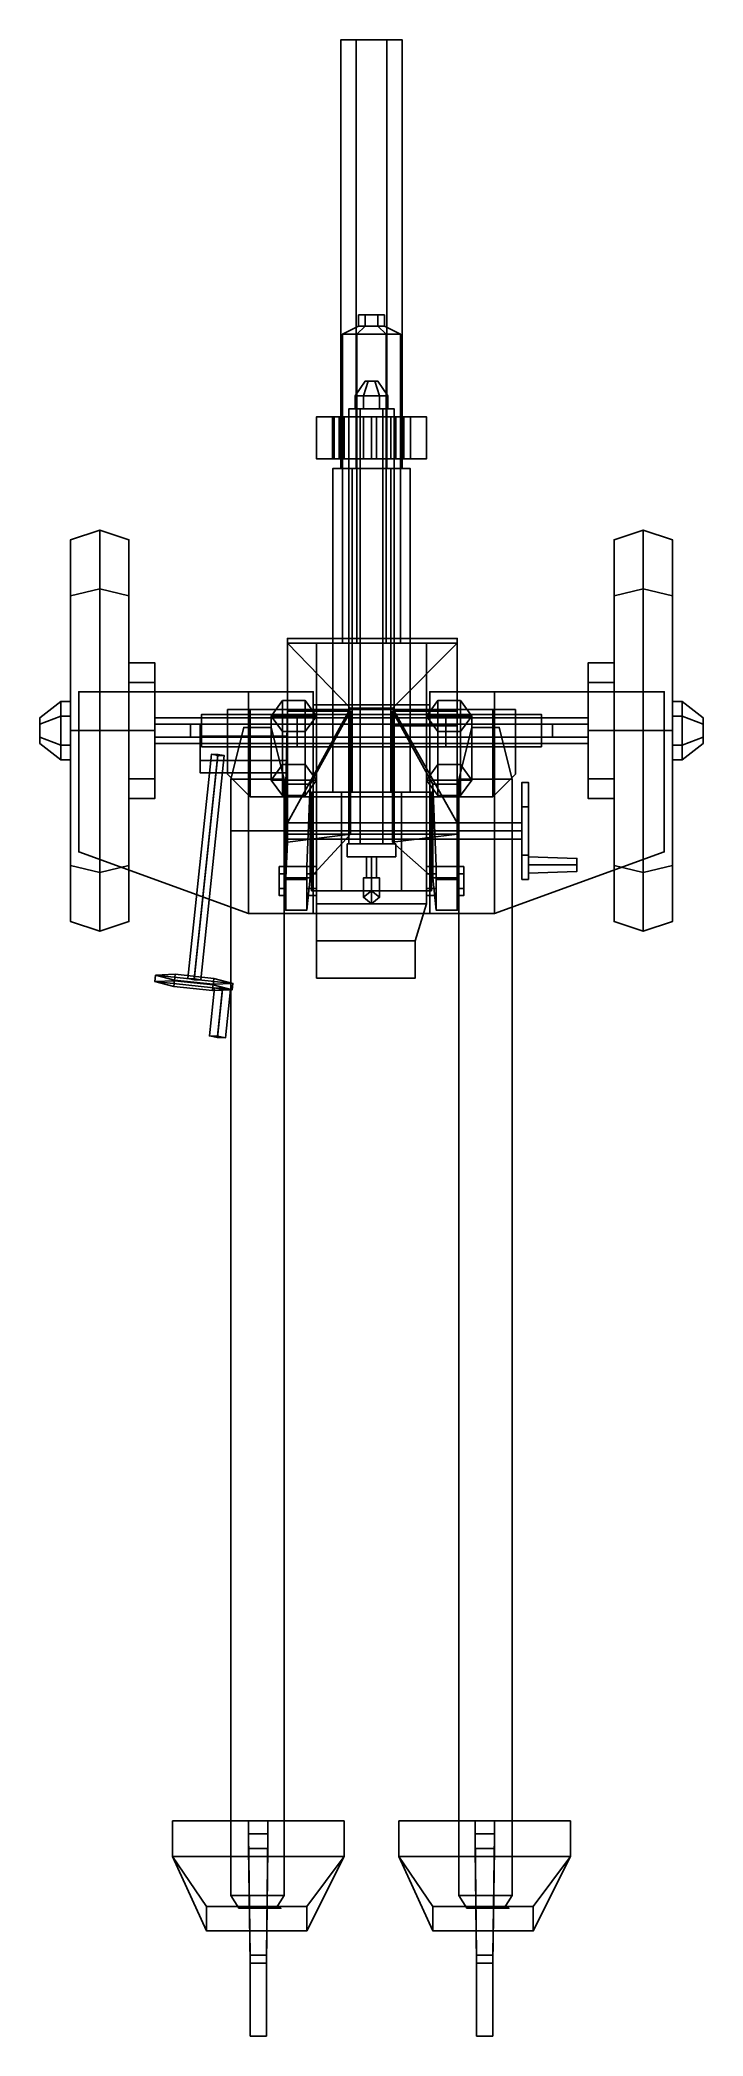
# Model space of a CAD drawing. Extents: x -1.02 to 1.02, y -3.58 to 2.59.
import ezdxf

# ---------------------------------------------------------------- set-up
doc = ezdxf.new("R2010")
doc.units = 0
for name, color, linetype in [('BARREL', 1, 'CONTINUOUS'), ('BASE', 3, 'CONTINUOUS'), ('SHIELD', 6, 'CONTINUOUS'), ('SHIELD1', 4, 'CONTINUOUS'), ('SLEEVE', 5, 'CONTINUOUS'), ('ST1', 2, 'CONTINUOUS'), ('WHEELS', 2, 'CONTINUOUS')]:
    doc.layers.add(name, color=color, linetype=linetype)

msp = doc.modelspace()

# ---------------------------------------------------------------- linework, layer by layer
at = {"layer": 'BARREL'}
for points in [[(-0.0475, 2.59, 1.3873), (-0.095, 2.59, 1.305), (-0.095, 1.265, 1.305), (-0.0475, 1.265, 1.3873)], [(-0.095, 2.59, 1.305), (-0.0475, 2.59, 1.2227), (-0.0475, 1.265, 1.2227), (-0.095, 1.265, 1.305)], [(0.095, 2.59, 1.305), (-0.095, 2.59, 1.305), (-0.0475, 2.59, 1.3873), (0.0475, 2.59, 1.3873)], [(0.0475, 2.59, 1.2227), (-0.0475, 2.59, 1.2227), (-0.095, 2.59, 1.305), (0.095, 2.59, 1.305)], [(0.0475, 2.59, 1.3873), (-0.0475, 2.59, 1.3873), (-0.0475, 1.265, 1.3873), (0.0475, 1.265, 1.3873)], [(-0.0475, 2.59, 1.2227), (0.0475, 2.59, 1.2227), (0.0475, 1.265, 1.2227), (-0.0475, 1.265, 1.2227)], [(0.095, 2.59, 1.305), (0.0475, 2.59, 1.3873), (0.0475, 1.265, 1.3873), (0.095, 1.265, 1.305)], [(0.0475, 2.59, 1.2227), (0.095, 2.59, 1.305), (0.095, 1.265, 1.305), (0.0475, 1.265, 1.2227)]]:
    msp.add_3dface(points, dxfattribs=at)
at = {"layer": 'BASE'}
for points in [[(-0.26, 0.74, 0.425), (-0.26, 0.12, 0.425), (-0.26, 0.12, 0.485), (-0.26, 0.74, 0.485)], [(0.265, 0.74, 0.425), (0.265, 0.12, 0.425), (-0.26, 0.12, 0.425), (-0.26, 0.74, 0.425)], [(-0.26, 0.74, 0.485), (-0.26, 0.12, 0.485), (-0.26, 0.145, 0.545), (-0.26, 0.74, 0.545)], [(0.265, 0.74, 0.545), (0.265, 0.74, 0.425), (-0.26, 0.74, 0.425), (-0.26, 0.74, 0.545)], [(-0.26, 0.74, 0.545), (-0.26, 0.145, 0.545), (-0.26, 0.135, 0.795), (-0.26, 0.725, 0.71)], [(0.265, 0.725, 0.71), (0.265, 0.74, 0.545), (-0.26, 0.74, 0.545), (-0.26, 0.725, 0.71)], [(-0.26, 0.725, 0.71), (-0.26, 0.135, 0.795), (-0.26, 0.17, 0.795), (-0.065, 0.525, 0.83)], [(0.065, 0.525, 0.83), (0.265, 0.725, 0.71), (-0.26, 0.725, 0.71), (-0.065, 0.525, 0.83)], [(0.265, 0.17, 0.795), (0.265, 0.135, 0.795), (0.265, 0.725, 0.71), (0.065, 0.525, 0.83)], [(0.265, 0.12, 0.485), (0.265, 0.12, 0.425), (0.265, 0.74, 0.425), (0.265, 0.74, 0.485)], [(0.265, 0.145, 0.545), (0.265, 0.12, 0.485), (0.265, 0.74, 0.485), (0.265, 0.74, 0.545)], [(0.265, 0.135, 0.795), (0.265, 0.145, 0.545), (0.265, 0.74, 0.545), (0.265, 0.725, 0.71)], [(0.67, 0.475, 0.6546), (0.67, 0.495, 0.62), (-0.67, 0.495, 0.62), (-0.67, 0.475, 0.6546)], [(0.67, 0.495, 0.62), (0.67, 0.475, 0.5854), (-0.67, 0.475, 0.5854), (-0.67, 0.495, 0.62)], [(0.525, 0.505, 0.46), (0.525, 0.505, 0.435), (-0.525, 0.505, 0.435), (-0.525, 0.505, 0.46)], [(-0.525, 0.505, 0.46), (-0.525, 0.505, 0.435), (-0.525, 0.405, 0.435), (-0.525, 0.405, 0.46)], [(-0.525, 0.505, 0.435), (0.525, 0.505, 0.435), (0.525, 0.405, 0.435), (-0.525, 0.405, 0.435)], [(0.23, 0.505, 0.495), (0.525, 0.505, 0.46), (-0.525, 0.505, 0.46), (-0.23, 0.505, 0.495)], [(-0.23, 0.505, 0.495), (-0.525, 0.505, 0.46), (-0.525, 0.405, 0.46), (-0.23, 0.405, 0.495)], [(-0.445, 0.52, 0.695), (-0.445, 0.52, 0.545), (-0.445, 0.32, 0.545), (-0.445, 0.32, 0.695)], [(-0.445, 0.32, 0.545), (-0.445, 0.52, 0.545), (-0.375, 0.52, 0.545), (-0.375, 0.25, 0.545)], [(-0.375, 0.25, 0.695), (-0.375, 0.52, 0.695), (-0.445, 0.52, 0.695), (-0.445, 0.32, 0.695)], [(-0.375, 0.52, 0.695), (-0.375, 0.52, 0.545), (-0.445, 0.52, 0.545), (-0.445, 0.52, 0.695)], [(0.375, 0.52, 0.695), (0.375, 0.52, 0.545), (-0.375, 0.52, 0.545), (-0.375, 0.52, 0.695)], [(0.375, 0.52, 0.545), (0.375, 0.25, 0.545), (-0.375, 0.25, 0.545), (-0.375, 0.52, 0.545)], [(-0.375, 0.52, 0.695), (-0.375, 0.25, 0.695), (0.375, 0.25, 0.695), (0.375, 0.52, 0.695)], [(-0.275, 0.5481, 1.0069), (-0.31, 0.5, 0.97), (-0.31, 0.3022, 1.2278), (-0.275, 0.3502, 1.2647)], [(-0.17, 0.5, 0.97), (-0.31, 0.5, 0.97), (-0.275, 0.5481, 1.0069), (-0.205, 0.5481, 1.0069)], [(-0.31, 0.5, 0.97), (-0.275, 0.4519, 0.9331), (-0.275, 0.2541, 1.1909), (-0.31, 0.3022, 1.2278)], [(-0.205, 0.4519, 0.9331), (-0.275, 0.4519, 0.9331), (-0.31, 0.5, 0.97), (-0.17, 0.5, 0.97)], [(-0.205, 0.5481, 1.0069), (-0.275, 0.5481, 1.0069), (-0.275, 0.3502, 1.2647), (-0.205, 0.3502, 1.2647)], [(-0.19, 0.29, 1.06), (-0.065, 0.515, 0.83), (-0.26, 0.515, 0.795), (-0.265, 0.29, 1.06)], [(-0.26, 0.515, 0.795), (-0.26, 0.11, 0.795), (-0.265, 0, 1.06), (-0.265, 0.29, 1.06)], [(-0.065, 0.525, 0.83), (-0.26, 0.17, 0.795), (0.265, 0.17, 0.795), (0.065, 0.525, 0.83)], [(-0.23, 0.405, 0.495), (0.23, 0.405, 0.495), (0.23, 0.505, 0.495), (-0.23, 0.505, 0.495)], [(-0.17, 0.5, 0.97), (-0.205, 0.5481, 1.0069), (-0.205, 0.3502, 1.2647), (-0.17, 0.3022, 1.2278)], [(-0.205, 0.4519, 0.9331), (-0.17, 0.5, 0.97), (-0.17, 0.3022, 1.2278), (-0.205, 0.2541, 1.1909)], [(-0.19, 0, 1.06), (-0.065, 0.135, 0.83), (-0.065, 0.515, 0.83), (-0.19, 0.29, 1.06)], [(0.265, 0.29, 1.06), (0.265, 0.515, 0.795), (0.065, 0.515, 0.83), (0.19, 0.29, 1.06)], [(0.065, 0.515, 0.83), (0.065, 0.11, 0.83), (0.19, 0, 1.06), (0.19, 0.29, 1.06)], [(0.205, 0.5481, 1.0069), (0.17, 0.5, 0.97), (0.17, 0.3022, 1.2278), (0.205, 0.3502, 1.2647)], [(0.31, 0.5, 0.97), (0.17, 0.5, 0.97), (0.205, 0.5481, 1.0069), (0.275, 0.5481, 1.0069)], [(0.17, 0.5, 0.97), (0.205, 0.4519, 0.9331), (0.205, 0.2541, 1.1909), (0.17, 0.3022, 1.2278)], [(0.275, 0.4519, 0.9331), (0.205, 0.4519, 0.9331), (0.17, 0.5, 0.97), (0.31, 0.5, 0.97)], [(0.275, 0.5481, 1.0069), (0.205, 0.5481, 1.0069), (0.205, 0.3502, 1.2647), (0.275, 0.3502, 1.2647)], [(0.23, 0.405, 0.495), (0.525, 0.405, 0.46), (0.525, 0.505, 0.46), (0.23, 0.505, 0.495)], [(0.265, 0, 1.06), (0.265, 0.135, 0.795), (0.265, 0.515, 0.795), (0.265, 0.29, 1.06)], [(0.31, 0.5, 0.97), (0.275, 0.5481, 1.0069), (0.275, 0.3502, 1.2647), (0.31, 0.3022, 1.2278)], [(0.275, 0.4519, 0.9331), (0.31, 0.5, 0.97), (0.31, 0.3022, 1.2278), (0.275, 0.2541, 1.1909)], [(0.445, 0.52, 0.695), (0.445, 0.52, 0.545), (0.375, 0.52, 0.545), (0.375, 0.52, 0.695)], [(0.445, 0.52, 0.545), (0.445, 0.32, 0.545), (0.375, 0.25, 0.545), (0.375, 0.52, 0.545)], [(0.375, 0.52, 0.695), (0.375, 0.25, 0.695), (0.445, 0.32, 0.695), (0.445, 0.52, 0.695)], [(0.445, 0.32, 0.695), (0.445, 0.32, 0.545), (0.445, 0.52, 0.545), (0.445, 0.52, 0.695)], [(0.525, 0.405, 0.46), (0.525, 0.405, 0.435), (0.525, 0.505, 0.435), (0.525, 0.505, 0.46)], [(0.67, 0.435, 0.6546), (0.67, 0.475, 0.6546), (-0.67, 0.475, 0.6546), (-0.67, 0.435, 0.6546)], [(0.67, 0.475, 0.5854), (0.67, 0.435, 0.5854), (-0.67, 0.435, 0.5854), (-0.67, 0.475, 0.5854)], [(0.67, 0.415, 0.62), (0.67, 0.435, 0.6546), (-0.67, 0.435, 0.6546), (-0.67, 0.415, 0.62)], [(0.67, 0.435, 0.5854), (0.67, 0.415, 0.62), (-0.67, 0.415, 0.62), (-0.67, 0.435, 0.5854)], [(-0.525, 0.475, 0.685), (-0.525, 0.475, 0.405), (-0.56, 0.475, 0.405), (-0.56, 0.475, 0.685)], [(-0.56, 0.475, 0.685), (-0.56, 0.475, 0.405), (-0.56, 0.435, 0.405), (-0.56, 0.435, 0.685)], [(-0.56, 0.475, 0.405), (-0.525, 0.475, 0.405), (-0.525, 0.435, 0.405), (-0.56, 0.435, 0.405)], [(-0.56, 0.435, 0.685), (-0.525, 0.435, 0.685), (-0.525, 0.475, 0.685), (-0.56, 0.475, 0.685)], [(-0.56, 0.435, 0.405), (-0.525, 0.435, 0.405), (-0.525, 0.435, 0.685), (-0.56, 0.435, 0.685)], [(-0.26, 0.4375, 0.905), (-0.26, 0.475, 0.84), (-0.53, 0.475, 0.84), (-0.53, 0.4375, 0.905)], [(-0.26, 0.475, 0.84), (-0.26, 0.4375, 0.775), (-0.53, 0.4375, 0.775), (-0.53, 0.475, 0.84)], [(-0.53, 0.3625, 0.905), (-0.53, 0.4375, 0.905), (-0.53, 0.475, 0.84), (-0.53, 0.325, 0.84)], [(-0.53, 0.325, 0.84), (-0.53, 0.475, 0.84), (-0.53, 0.4375, 0.775), (-0.53, 0.3625, 0.775)], [(-0.26, 0.3625, 0.905), (-0.26, 0.4375, 0.905), (-0.53, 0.4375, 0.905), (-0.53, 0.3625, 0.905)], [(-0.26, 0.4375, 0.775), (-0.26, 0.3625, 0.775), (-0.53, 0.3625, 0.775), (-0.53, 0.4375, 0.775)], [(-0.525, 0.435, 0.685), (-0.525, 0.435, 0.405), (-0.525, 0.475, 0.405), (-0.525, 0.475, 0.685)], [(-0.275, 0.4519, 0.9331), (-0.205, 0.4519, 0.9331), (-0.205, 0.2541, 1.1909), (-0.275, 0.2541, 1.1909)], [(0.265, 0.47, 0.795), (0.265, 0.135, 0.795), (0.065, 0.11, 0.83), (0.065, 0.47, 0.83)], [(0.205, 0.4519, 0.9331), (0.275, 0.4519, 0.9331), (0.275, 0.2541, 1.1909), (0.205, 0.2541, 1.1909)], [(0.56, 0.475, 0.685), (0.56, 0.475, 0.405), (0.525, 0.475, 0.405), (0.525, 0.475, 0.685)], [(0.525, 0.475, 0.685), (0.525, 0.475, 0.405), (0.525, 0.435, 0.405), (0.525, 0.435, 0.685)], [(0.525, 0.475, 0.405), (0.56, 0.475, 0.405), (0.56, 0.435, 0.405), (0.525, 0.435, 0.405)], [(0.525, 0.435, 0.685), (0.56, 0.435, 0.685), (0.56, 0.475, 0.685), (0.525, 0.475, 0.685)], [(0.525, 0.435, 0.405), (0.56, 0.435, 0.405), (0.56, 0.435, 0.685), (0.525, 0.435, 0.685)], [(0.56, 0.435, 0.685), (0.56, 0.435, 0.405), (0.56, 0.475, 0.405), (0.56, 0.475, 0.685)], [(-0.4748, 0.3817, 0.8599), (-0.4949, 0.3821, 0.84), (-0.5678, -0.3114, 0.901), (-0.5477, -0.3118, 0.9209)], [(-0.4949, 0.3821, 0.84), (-0.4752, 0.3783, 0.8201), (-0.5481, -0.3152, 0.8811), (-0.5678, -0.3114, 0.901)], [(-0.4752, 0.3783, 0.8201), (-0.4551, 0.3779, 0.84), (-0.528, -0.3156, 0.901), (-0.5481, -0.3152, 0.8811)], [(-0.4551, 0.3779, 0.84), (-0.4748, 0.3817, 0.8599), (-0.5477, -0.3118, 0.9209), (-0.528, -0.3156, 0.901)], [(-0.525, 0.405, 0.435), (0.525, 0.405, 0.435), (0.525, 0.405, 0.46), (-0.525, 0.405, 0.46)], [(-0.525, 0.405, 0.46), (0.525, 0.405, 0.46), (0.23, 0.405, 0.495), (-0.23, 0.405, 0.495)], [(-0.26, 0.325, 0.84), (-0.26, 0.3625, 0.905), (-0.53, 0.3625, 0.905), (-0.53, 0.325, 0.84)], [(-0.26, 0.3625, 0.775), (-0.26, 0.325, 0.84), (-0.53, 0.325, 0.84), (-0.53, 0.3625, 0.775)], [(-0.445, 0.32, 0.695), (-0.445, 0.32, 0.545), (-0.375, 0.25, 0.545), (-0.375, 0.25, 0.695)], [(-0.205, 0.3502, 1.2647), (-0.275, 0.3502, 1.2647), (-0.31, 0.3022, 1.2278), (-0.17, 0.3022, 1.2278)], [(0.275, 0.3502, 1.2647), (0.205, 0.3502, 1.2647), (0.17, 0.3022, 1.2278), (0.31, 0.3022, 1.2278)], [(0.375, 0.25, 0.695), (0.375, 0.25, 0.545), (0.445, 0.32, 0.545), (0.445, 0.32, 0.695)], [(-0.375, 0.25, 0.695), (-0.375, 0.25, 0.545), (0.375, 0.25, 0.545), (0.375, 0.25, 0.695)], [(-0.17, 0.3022, 1.2278), (-0.31, 0.3022, 1.2278), (-0.275, 0.2541, 1.1909), (-0.205, 0.2541, 1.1909)], [(-0.265, 0.29, 1.06), (-0.265, 0, 1.06), (-0.265, -0.1, 1.24), (-0.265, 0.035, 1.345)], [(-0.2, 0.035, 1.345), (-0.19, 0.29, 1.06), (-0.265, 0.29, 1.06), (-0.265, 0.035, 1.345)], [(-0.19, 0.29, 1.06), (-0.19, 0, 1.06), (-0.265, 0, 1.06), (-0.265, 0.29, 1.06)], [(-0.2, -0.1, 1.24), (-0.19, 0, 1.06), (-0.19, 0.29, 1.06), (-0.2, 0.035, 1.345)], [(0.31, 0.3022, 1.2278), (0.17, 0.3022, 1.2278), (0.205, 0.2541, 1.1909), (0.275, 0.2541, 1.1909)], [(0.19, 0.29, 1.06), (0.19, 0, 1.06), (0.2, -0.1, 1.24), (0.2, 0.035, 1.345)], [(0.265, 0.035, 1.345), (0.265, 0.29, 1.06), (0.19, 0.29, 1.06), (0.2, 0.035, 1.345)], [(0.265, 0.29, 1.06), (0.265, 0, 1.06), (0.19, 0, 1.06), (0.19, 0.29, 1.06)], [(0.265, -0.1, 1.24), (0.265, 0, 1.06), (0.265, 0.29, 1.06), (0.265, 0.035, 1.345)], [(0.485, 0.22, 1.2949), (0.485, 0.295, 1.165), (0.465, 0.295, 1.165), (0.465, 0.22, 1.2949)], [(0.485, 0.295, 1.165), (0.485, 0.22, 1.0351), (0.465, 0.22, 1.0351), (0.465, 0.295, 1.165)], [(0.465, 0.07, 1.2949), (0.465, 0.22, 1.2949), (0.465, 0.295, 1.165), (0.465, -0.005, 1.165)], [(0.465, -0.005, 1.165), (0.465, 0.295, 1.165), (0.465, 0.22, 1.0351), (0.465, 0.07, 1.0351)], [(0.485, -0.005, 1.165), (0.485, 0.295, 1.165), (0.485, 0.22, 1.2949), (0.485, 0.07, 1.2949)], [(0.485, 0.07, 1.0351), (0.485, 0.22, 1.0351), (0.485, 0.295, 1.165), (0.485, -0.005, 1.165)], [(0.485, 0.07, 1.2949), (0.485, 0.22, 1.2949), (0.465, 0.22, 1.2949), (0.465, 0.07, 1.2949)], [(0.485, 0.22, 1.0351), (0.485, 0.07, 1.0351), (0.465, 0.07, 1.0351), (0.465, 0.22, 1.0351)], [(-0.265, 0, 1.06), (-0.26, 0.11, 0.795), (-0.065, 0.135, 0.83), (-0.19, 0, 1.06)], [(-0.26, 0.17, 0.795), (-0.26, 0.135, 0.795), (0.265, 0.135, 0.795), (0.265, 0.17, 0.795)], [(-0.26, 0.145, 0.545), (-0.26, 0.12, 0.485), (0.265, 0.12, 0.485), (0.265, 0.145, 0.545)], [(-0.26, 0.135, 0.795), (-0.26, 0.145, 0.545), (0.265, 0.145, 0.545), (0.265, 0.135, 0.795)], [(0.19, 0, 1.06), (0.065, 0.11, 0.83), (0.265, 0.135, 0.795), (0.265, 0, 1.06)], [(0.465, 0.145, 1.19), (0.465, 0.17, 1.165), (0.265, 0.17, 1.165), (0.265, 0.145, 1.19)], [(0.465, 0.17, 1.165), (0.465, 0.145, 1.14), (0.265, 0.145, 1.14), (0.265, 0.17, 1.165)], [(0.465, 0.12, 1.165), (0.465, 0.145, 1.19), (0.265, 0.145, 1.19), (0.265, 0.12, 1.165)], [(0.465, 0.145, 1.14), (0.465, 0.12, 1.165), (0.265, 0.12, 1.165), (0.265, 0.145, 1.14)], [(-0.26, 0.12, 0.485), (-0.26, 0.12, 0.425), (0.265, 0.12, 0.425), (0.265, 0.12, 0.485)], [(0.485, -0.005, 1.165), (0.485, 0.07, 1.2949), (0.465, 0.07, 1.2949), (0.465, -0.005, 1.165)], [(0.485, 0.07, 1.0351), (0.485, -0.005, 1.165), (0.465, -0.005, 1.165), (0.465, 0.07, 1.0351)], [(0.485, 0.04, 1.14), (0.485, 0.065, 1.165), (0.635, 0.06, 1.165), (0.635, 0.04, 1.145)], [(0.485, 0.065, 1.165), (0.485, 0.04, 1.19), (0.635, 0.04, 1.185), (0.635, 0.06, 1.165)], [(-0.265, 0.035, 1.345), (-0.265, -0.1, 1.24), (-0.265, -0.1, 1.32), (-0.265, -0.005, 1.375)], [(-0.2, -0.005, 1.375), (-0.2, 0.035, 1.345), (-0.265, 0.035, 1.345), (-0.265, -0.005, 1.375)], [(-0.2, -0.1, 1.32), (-0.2, -0.1, 1.24), (-0.2, 0.035, 1.345), (-0.2, -0.005, 1.375)], [(0.265, -0.005, 1.375), (0.265, 0.035, 1.345), (0.2, 0.035, 1.345), (0.2, -0.005, 1.375)], [(0.2, 0.035, 1.345), (0.2, -0.1, 1.24), (0.2, -0.1, 1.32), (0.2, -0.005, 1.375)], [(0.265, -0.1, 1.32), (0.265, -0.1, 1.24), (0.265, 0.035, 1.345), (0.265, -0.005, 1.375)], [(0.485, 0.015, 1.165), (0.485, 0.04, 1.14), (0.635, 0.04, 1.145), (0.635, 0.02, 1.165)], [(0.485, 0.04, 1.19), (0.485, 0.015, 1.165), (0.635, 0.02, 1.165), (0.635, 0.04, 1.185)], [(0.635, 0.04, 1.185), (0.635, 0.02, 1.165), (0.635, 0.04, 1.145), (0.635, 0.06, 1.165)], [(-0.265, -0.1, 1.24), (-0.265, 0, 1.06), (-0.19, 0, 1.06), (-0.2, -0.1, 1.24)], [(-0.265, -0.005, 1.375), (-0.265, -0.1, 1.32), (-0.2, -0.1, 1.32), (-0.2, -0.005, 1.375)], [(0.2, -0.1, 1.24), (0.19, 0, 1.06), (0.265, 0, 1.06), (0.265, -0.1, 1.24)], [(0.2, -0.005, 1.375), (0.2, -0.1, 1.32), (0.265, -0.1, 1.32), (0.265, -0.005, 1.375)], [(-0.265, -0.1, 1.32), (-0.265, -0.1, 1.24), (-0.2, -0.1, 1.24), (-0.2, -0.1, 1.32)], [(0.2, -0.1, 1.32), (0.2, -0.1, 1.24), (0.265, -0.1, 1.24), (0.265, -0.1, 1.32)], [(-0.6066, -0.2982, 1.0045), (-0.6672, -0.301, 0.901), (-0.6693, -0.3208, 0.9028), (-0.6087, -0.3181, 1.0063)], [(-0.6672, -0.301, 0.901), (-0.6085, -0.3163, 0.7975), (-0.6106, -0.3361, 0.7992), (-0.6693, -0.3208, 0.9028)], [(-0.4285, -0.3261, 0.901), (-0.6672, -0.301, 0.901), (-0.6066, -0.2982, 1.0045), (-0.4873, -0.3108, 1.0045)], [(-0.4892, -0.3288, 0.7975), (-0.6085, -0.3163, 0.7975), (-0.6672, -0.301, 0.901), (-0.4285, -0.3261, 0.901)], [(-0.4873, -0.3108, 1.0045), (-0.6066, -0.2982, 1.0045), (-0.6087, -0.3181, 1.0063), (-0.4894, -0.3306, 1.0063)], [(-0.4894, -0.3306, 1.0063), (-0.6087, -0.3181, 1.0063), (-0.6693, -0.3208, 0.9028), (-0.4306, -0.3459, 0.9028)], [(-0.4306, -0.3459, 0.9028), (-0.6693, -0.3208, 0.9028), (-0.6106, -0.3361, 0.7992), (-0.4912, -0.3486, 0.7992)], [(-0.6085, -0.3163, 0.7975), (-0.4892, -0.3288, 0.7975), (-0.4912, -0.3486, 0.7992), (-0.6106, -0.3361, 0.7992)], [(-0.4602, -0.3406, 0.9277), (-0.4853, -0.3401, 0.9028), (-0.5009, -0.4887, 0.9158), (-0.4759, -0.4892, 0.9407)], [(-0.4853, -0.3401, 0.9028), (-0.4607, -0.3449, 0.8778), (-0.4763, -0.4935, 0.8909), (-0.5009, -0.4887, 0.9158)], [(-0.4892, -0.3288, 0.7975), (-0.4285, -0.3261, 0.901), (-0.4306, -0.3459, 0.9028), (-0.4912, -0.3486, 0.7992)], [(-0.4285, -0.3261, 0.901), (-0.4873, -0.3108, 1.0045), (-0.4894, -0.3306, 1.0063), (-0.4306, -0.3459, 0.9028)], [(-0.4607, -0.3449, 0.8778), (-0.4356, -0.3454, 0.9028), (-0.4512, -0.494, 0.9158), (-0.4763, -0.4935, 0.8909)], [(-0.4356, -0.3454, 0.9028), (-0.4602, -0.3406, 0.9277), (-0.4759, -0.4892, 0.9407), (-0.4512, -0.494, 0.9158)], [(-0.4759, -0.4892, 0.9407), (-0.5009, -0.4887, 0.9158), (-0.4763, -0.4935, 0.8909), (-0.4512, -0.494, 0.9158)]]:
    msp.add_3dface(points, dxfattribs=at)
at = {"layer": 'SHIELD'}
for points in [[(-0.905, 0.575, 1.405), (-0.38, 0.575, 1.405), (-0.38, -0.11, 1.915), (-0.905, 0.08, 1.78)], [(-0.38, 0.575, 1.405), (-0.905, 0.575, 1.405), (-0.905, 0.08, 1.78), (-0.38, -0.11, 1.915)], [(-0.665, 0.575, 1.06), (-0.38, 0.575, 1.06), (-0.38, 0.575, 1.405), (-0.64, 0.575, 1.405)], [(-0.38, 0.575, 1.06), (-0.665, 0.575, 1.06), (-0.64, 0.575, 1.405), (-0.38, 0.575, 1.405)], [(-0.54, 0.575, 0.935), (-0.315, 0.575, 0.935), (-0.315, 0.575, 1.06), (-0.665, 0.575, 1.06)], [(-0.315, 0.575, 0.935), (-0.54, 0.575, 0.935), (-0.665, 0.575, 1.06), (-0.315, 0.575, 1.06)], [(-0.54, 0.575, 0.805), (-0.315, 0.575, 0.805), (-0.315, 0.575, 0.935), (-0.54, 0.575, 0.935)], [(-0.315, 0.575, 0.805), (-0.54, 0.575, 0.805), (-0.54, 0.575, 0.935), (-0.315, 0.575, 0.935)], [(-0.38, 0.575, 1.405), (-0.18, 0.575, 1.405), (-0.18, -0.11, 1.915), (-0.38, -0.11, 1.915)], [(-0.18, 0.575, 1.405), (-0.38, 0.575, 1.405), (-0.38, -0.11, 1.915), (-0.18, -0.11, 1.915)], [(-0.18, 0.575, 1.06), (-0.38, 0.575, 1.06), (-0.38, 0.575, 1.405), (-0.18, 0.575, 1.405)], [(-0.38, 0.575, 1.06), (-0.18, 0.575, 1.06), (-0.18, 0.575, 1.405), (-0.38, 0.575, 1.405)], [(-0.265, 0.575, 1.025), (-0.315, 0.575, 0.935), (-0.315, 0.575, 1.06), (-0.18, 0.575, 1.06)], [(-0.315, 0.575, 0.935), (-0.265, 0.575, 1.025), (-0.18, 0.575, 1.06), (-0.315, 0.575, 1.06)], [(0.18, 0.575, 1.405), (0.38, 0.575, 1.405), (0.38, -0.11, 1.915), (0.18, -0.11, 1.915)], [(0.38, 0.575, 1.405), (0.18, 0.575, 1.405), (0.18, -0.11, 1.915), (0.38, -0.11, 1.915)], [(0.18, 0.575, 1.06), (0.38, 0.575, 1.06), (0.38, 0.575, 1.405), (0.18, 0.575, 1.405)], [(0.38, 0.575, 1.06), (0.18, 0.575, 1.06), (0.18, 0.575, 1.405), (0.38, 0.575, 1.405)], [(0.315, 0.575, 0.935), (0.265, 0.575, 1.025), (0.18, 0.575, 1.06), (0.315, 0.575, 1.06)], [(0.265, 0.575, 1.025), (0.315, 0.575, 0.935), (0.315, 0.575, 1.06), (0.18, 0.575, 1.06)], [(0.54, 0.575, 0.805), (0.315, 0.575, 0.805), (0.315, 0.575, 0.935), (0.54, 0.575, 0.935)], [(0.315, 0.575, 0.805), (0.54, 0.575, 0.805), (0.54, 0.575, 0.935), (0.315, 0.575, 0.935)], [(0.315, 0.575, 0.935), (0.54, 0.575, 0.935), (0.665, 0.575, 1.06), (0.315, 0.575, 1.06)], [(0.54, 0.575, 0.935), (0.315, 0.575, 0.935), (0.315, 0.575, 1.06), (0.665, 0.575, 1.06)], [(0.38, 0.575, 1.405), (0.905, 0.575, 1.405), (0.905, 0.08, 1.78), (0.38, -0.11, 1.915)], [(0.905, 0.575, 1.405), (0.38, 0.575, 1.405), (0.38, -0.11, 1.915), (0.905, 0.08, 1.78)], [(0.665, 0.575, 1.06), (0.38, 0.575, 1.06), (0.38, 0.575, 1.405), (0.64, 0.575, 1.405)], [(0.38, 0.575, 1.06), (0.665, 0.575, 1.06), (0.64, 0.575, 1.405), (0.38, 0.575, 1.405)]]:
    msp.add_3dface(points, dxfattribs=at)
at = {"layer": 'SHIELD1'}
for points in [[(0.18, 0.535, 1.435), (-0.18, 0.535, 1.435), (-0.18, -0.11, 1.915), (0.18, -0.11, 1.915)], [(-0.18, 0.535, 1.435), (0.18, 0.535, 1.435), (0.18, -0.11, 1.915), (-0.18, -0.11, 1.915)]]:
    msp.add_3dface(points, dxfattribs=at)
at = {"layer": 'SLEEVE'}
for points in [[(-0.02, 1.74, 1.1196), (-0.04, 1.74, 1.085), (-0.04, 1.705, 1.085), (-0.02, 1.705, 1.1196)], [(-0.04, 1.74, 1.085), (-0.02, 1.74, 1.0504), (-0.02, 1.705, 1.0504), (-0.04, 1.705, 1.085)], [(0.04, 1.74, 1.085), (-0.04, 1.74, 1.085), (-0.02, 1.74, 1.1196), (0.02, 1.74, 1.1196)], [(0.02, 1.74, 1.0504), (-0.02, 1.74, 1.0504), (-0.04, 1.74, 1.085), (0.04, 1.74, 1.085)], [(0.02, 1.74, 1.1196), (-0.02, 1.74, 1.1196), (-0.02, 1.705, 1.1196), (0.02, 1.705, 1.1196)], [(-0.02, 1.74, 1.0504), (0.02, 1.74, 1.0504), (0.02, 1.705, 1.0504), (-0.02, 1.705, 1.0504)], [(0.04, 1.74, 1.085), (0.02, 1.74, 1.1196), (0.02, 1.705, 1.1196), (0.04, 1.705, 1.085)], [(0.02, 1.74, 1.0504), (0.04, 1.74, 1.085), (0.04, 1.705, 1.085), (0.02, 1.705, 1.0504)], [(-0.045, 1.68, 1.0071), (-0.09, 1.68, 1.085), (-0.04, 1.705, 1.085), (-0.02, 1.705, 1.0504)], [(-0.09, 1.68, 1.085), (-0.045, 1.68, 1.1629), (-0.02, 1.705, 1.1196), (-0.04, 1.705, 1.085)], [(-0.045, 1.68, 1.1629), (-0.09, 1.68, 1.085), (-0.09, 0.725, 1.085), (-0.045, 0.725, 1.1629)], [(-0.09, 1.68, 1.085), (-0.045, 1.68, 1.0071), (-0.045, 0.725, 1.0071), (-0.09, 0.725, 1.085)], [(0.045, 1.68, 1.0071), (-0.045, 1.68, 1.0071), (-0.02, 1.705, 1.0504), (0.02, 1.705, 1.0504)], [(-0.045, 1.68, 1.1629), (0.045, 1.68, 1.1629), (0.02, 1.705, 1.1196), (-0.02, 1.705, 1.1196)], [(0.045, 1.68, 1.1629), (-0.045, 1.68, 1.1629), (-0.045, 0.725, 1.1629), (0.045, 0.725, 1.1629)], [(-0.045, 1.68, 1.0071), (0.045, 1.68, 1.0071), (0.045, 0.725, 1.0071), (-0.045, 0.725, 1.0071)], [(0.09, 1.68, 1.085), (0.045, 1.68, 1.0071), (0.02, 1.705, 1.0504), (0.04, 1.705, 1.085)], [(0.045, 1.68, 1.1629), (0.09, 1.68, 1.085), (0.04, 1.705, 1.085), (0.02, 1.705, 1.1196)], [(0.09, 1.68, 1.085), (0.045, 1.68, 1.1629), (0.045, 0.725, 1.1629), (0.09, 0.725, 1.085)], [(0.045, 1.68, 1.0071), (0.09, 1.68, 1.085), (0.09, 0.725, 1.085), (0.045, 0.725, 1.0071)], [(-0.025, 1.49, 1.4867), (-0.05, 1.49, 1.53), (-0.02, 1.535, 1.53), (-0.01, 1.535, 1.5127)], [(-0.05, 1.49, 1.53), (-0.025, 1.49, 1.5733), (-0.01, 1.535, 1.5473), (-0.02, 1.535, 1.53)], [(-0.025, 1.49, 1.5733), (-0.05, 1.49, 1.53), (-0.05, 1.45, 1.53), (-0.025, 1.45, 1.5733)], [(-0.05, 1.49, 1.53), (-0.025, 1.49, 1.4867), (-0.025, 1.45, 1.4867), (-0.05, 1.45, 1.53)], [(0.025, 1.49, 1.4867), (-0.025, 1.49, 1.4867), (-0.01, 1.535, 1.5127), (0.01, 1.535, 1.5127)], [(-0.025, 1.49, 1.5733), (0.025, 1.49, 1.5733), (0.01, 1.535, 1.5473), (-0.01, 1.535, 1.5473)], [(0.025, 1.49, 1.5733), (-0.025, 1.49, 1.5733), (-0.025, 1.45, 1.5733), (0.025, 1.45, 1.5733)], [(-0.025, 1.49, 1.4867), (0.025, 1.49, 1.4867), (0.025, 1.45, 1.4867), (-0.025, 1.45, 1.4867)], [(-0.01, 1.535, 1.5473), (0.01, 1.535, 1.5473), (0.02, 1.535, 1.53), (-0.02, 1.535, 1.53)], [(-0.02, 1.535, 1.53), (0.02, 1.535, 1.53), (0.01, 1.535, 1.5127), (-0.01, 1.535, 1.5127)], [(0.05, 1.49, 1.53), (0.025, 1.49, 1.4867), (0.01, 1.535, 1.5127), (0.02, 1.535, 1.53)], [(0.025, 1.49, 1.5733), (0.05, 1.49, 1.53), (0.02, 1.535, 1.53), (0.01, 1.535, 1.5473)], [(0.05, 1.49, 1.53), (0.025, 1.49, 1.5733), (0.025, 1.45, 1.5733), (0.05, 1.45, 1.53)], [(0.025, 1.49, 1.4867), (0.05, 1.49, 1.53), (0.05, 1.45, 1.53), (0.025, 1.45, 1.4867)], [(-0.1202, 1.425, 1.4252), (-0.17, 1.425, 1.305), (-0.17, 1.295, 1.305), (-0.1202, 1.295, 1.4252)], [(-0.17, 1.425, 1.305), (-0.1202, 1.425, 1.1848), (-0.1202, 1.295, 1.1848), (-0.17, 1.295, 1.305)], [(0.1202, 1.425, 1.4252), (0.17, 1.425, 1.305), (-0.17, 1.425, 1.305), (-0.1202, 1.425, 1.4252)], [(0.17, 1.425, 1.305), (0.1202, 1.425, 1.1848), (-0.1202, 1.425, 1.1848), (-0.17, 1.425, 1.305)], [(-0.09, 1.425, 1.45), (-0.1202, 1.425, 1.4252), (-0.1202, 1.295, 1.4252), (-0.09, 1.295, 1.45)], [(-0.1202, 1.425, 1.1848), (0, 1.425, 1.155), (0, 1.295, 1.155), (-0.1202, 1.295, 1.1848)], [(0.075, 1.425, 1.45), (0.1202, 1.425, 1.4252), (-0.1202, 1.425, 1.4252), (-0.09, 1.425, 1.45)], [(0.1202, 1.425, 1.1848), (0, 1.425, 1.155), (0, 1.425, 1.155), (-0.1202, 1.425, 1.1848)], [(0.1, 1.425, 1.6), (0.1, 1.425, 1.51), (-0.115, 1.425, 1.51), (-0.115, 1.425, 1.6)], [(-0.115, 1.425, 1.6), (-0.115, 1.425, 1.51), (-0.115, 1.295, 1.51), (-0.115, 1.295, 1.6)], [(-0.115, 1.295, 1.6), (-0.07, 1.295, 1.6), (-0.07, 1.425, 1.6), (-0.115, 1.425, 1.6)], [(-0.115, 1.425, 1.51), (-0.1, 1.425, 1.51), (-0.1, 1.295, 1.51), (-0.115, 1.295, 1.51)], [(-0.085, 1.425, 1.47), (-0.1, 1.425, 1.51), (0.09, 1.425, 1.51), (0.07, 1.425, 1.47)], [(-0.085, 1.295, 1.47), (-0.1, 1.295, 1.51), (-0.1, 1.425, 1.51), (-0.085, 1.425, 1.47)], [(-0.085, 1.425, 1.47), (-0.09, 1.425, 1.45), (-0.09, 1.295, 1.45), (-0.085, 1.295, 1.47)], [(0.07, 1.425, 1.47), (0.075, 1.425, 1.45), (-0.09, 1.425, 1.45), (-0.085, 1.425, 1.47)], [(-0.035, 1.45, 1.6056), (-0.07, 1.45, 1.545), (-0.07, 0.105, 1.545), (-0.035, 0.105, 1.6056)], [(-0.07, 1.45, 1.545), (-0.035, 1.45, 1.4844), (-0.035, 0.105, 1.4844), (-0.07, 0.105, 1.545)], [(-0.05, 1.45, 1.53), (-0.07, 1.45, 1.545), (-0.035, 1.45, 1.6056), (-0.025, 1.45, 1.5733)], [(-0.025, 1.45, 1.4867), (-0.035, 1.45, 1.4844), (-0.07, 1.45, 1.545), (-0.05, 1.45, 1.53)], [(0.015, 1.425, 1.64), (0.06, 1.425, 1.6), (-0.07, 1.425, 1.6), (-0.025, 1.425, 1.64)], [(-0.025, 1.425, 1.64), (-0.07, 1.425, 1.6), (-0.07, 1.295, 1.6), (-0.025, 1.295, 1.64)], [(0.035, 1.45, 1.6056), (-0.035, 1.45, 1.6056), (-0.035, 0.105, 1.6056), (0.035, 0.105, 1.6056)], [(-0.035, 1.45, 1.4844), (0.035, 1.45, 1.4844), (0.035, 0.105, 1.4844), (-0.035, 0.105, 1.4844)], [(0.025, 1.45, 1.5733), (-0.025, 1.45, 1.5733), (-0.035, 1.45, 1.6056), (0.035, 1.45, 1.6056)], [(0.035, 1.45, 1.4844), (-0.035, 1.45, 1.4844), (-0.025, 1.45, 1.4867), (0.025, 1.45, 1.4867)], [(-0.025, 1.295, 1.64), (0.015, 1.295, 1.64), (0.015, 1.425, 1.64), (-0.025, 1.425, 1.64)], [(0, 1.425, 1.155), (0.1202, 1.425, 1.1848), (0.1202, 1.295, 1.1848), (0, 1.295, 1.155)], [(0.015, 1.295, 1.64), (0.06, 1.295, 1.6), (0.06, 1.425, 1.6), (0.015, 1.425, 1.64)], [(0.07, 1.45, 1.545), (0.05, 1.45, 1.53), (0.025, 1.45, 1.5733), (0.035, 1.45, 1.6056)], [(0.07, 1.45, 1.545), (0.035, 1.45, 1.4844), (0.025, 1.45, 1.4867), (0.05, 1.45, 1.53)], [(0.07, 1.45, 1.545), (0.035, 1.45, 1.6056), (0.035, 0.105, 1.6056), (0.07, 0.105, 1.545)], [(0.035, 1.45, 1.4844), (0.07, 1.45, 1.545), (0.07, 0.105, 1.545), (0.035, 0.105, 1.4844)], [(0.06, 1.295, 1.6), (0.1, 1.295, 1.6), (0.1, 1.425, 1.6), (0.06, 1.425, 1.6)], [(0.07, 1.425, 1.47), (0.09, 1.425, 1.51), (0.09, 1.295, 1.51), (0.07, 1.295, 1.47)], [(0.07, 1.295, 1.47), (0.075, 1.295, 1.45), (0.075, 1.425, 1.45), (0.07, 1.425, 1.47)], [(0.1202, 1.425, 1.4252), (0.075, 1.425, 1.45), (0.075, 1.295, 1.45), (0.1202, 1.295, 1.4252)], [(0.09, 1.425, 1.51), (0.1, 1.425, 1.51), (0.1, 1.295, 1.51), (0.09, 1.295, 1.51)], [(0.1, 1.295, 1.6), (0.1, 1.295, 1.51), (0.1, 1.425, 1.51), (0.1, 1.425, 1.6)], [(0.17, 1.425, 1.305), (0.1202, 1.425, 1.4252), (0.1202, 1.295, 1.4252), (0.17, 1.295, 1.305)], [(0.1202, 1.425, 1.1848), (0.17, 1.425, 1.305), (0.17, 1.295, 1.305), (0.1202, 1.295, 1.1848)], [(-0.17, 1.295, 1.305), (0.17, 1.295, 1.305), (0.1202, 1.295, 1.4252), (-0.1202, 1.295, 1.4252)], [(-0.1202, 1.295, 1.1848), (0.1202, 1.295, 1.1848), (0.17, 1.295, 1.305), (-0.17, 1.295, 1.305)], [(-0.1202, 1.295, 1.4252), (0.1202, 1.295, 1.4252), (0.075, 1.295, 1.45), (-0.09, 1.295, 1.45)], [(0, 1.295, 1.155), (0, 1.295, 1.155), (0.1202, 1.295, 1.1848), (-0.1202, 1.295, 1.1848)], [(-0.06, 1.265, 1.4089), (-0.12, 1.265, 1.305), (-0.12, 0.265, 1.305), (-0.06, 0.265, 1.4089)], [(-0.12, 1.265, 1.305), (-0.06, 1.265, 1.2011), (-0.06, 0.265, 1.2011), (-0.12, 0.265, 1.305)], [(-0.095, 1.265, 1.305), (-0.0475, 1.265, 1.2227), (-0.06, 1.265, 1.2011), (-0.12, 1.265, 1.305)], [(-0.0475, 1.265, 1.3873), (-0.095, 1.265, 1.305), (-0.12, 1.265, 1.305), (-0.06, 1.265, 1.4089)], [(-0.115, 1.295, 1.51), (0.1, 1.295, 1.51), (0.1, 1.295, 1.6), (-0.115, 1.295, 1.6)], [(0.09, 1.295, 1.51), (-0.1, 1.295, 1.51), (-0.085, 1.295, 1.47), (0.07, 1.295, 1.47)], [(-0.09, 1.295, 1.45), (0.075, 1.295, 1.45), (0.07, 1.295, 1.47), (-0.085, 1.295, 1.47)], [(-0.07, 1.295, 1.6), (0.06, 1.295, 1.6), (0.015, 1.295, 1.64), (-0.025, 1.295, 1.64)], [(0.06, 1.265, 1.4089), (-0.06, 1.265, 1.4089), (-0.06, 0.265, 1.4089), (0.06, 0.265, 1.4089)], [(-0.06, 1.265, 1.2011), (0.06, 1.265, 1.2011), (0.06, 0.265, 1.2011), (-0.06, 0.265, 1.2011)], [(0.0475, 1.265, 1.3873), (-0.0475, 1.265, 1.3873), (-0.06, 1.265, 1.4089), (0.06, 1.265, 1.4089)], [(-0.0475, 1.265, 1.2227), (0.0475, 1.265, 1.2227), (0.06, 1.265, 1.2011), (-0.06, 1.265, 1.2011)], [(0.095, 1.265, 1.305), (0.0475, 1.265, 1.3873), (0.06, 1.265, 1.4089), (0.12, 1.265, 1.305)], [(0.0475, 1.265, 1.2227), (0.095, 1.265, 1.305), (0.12, 1.265, 1.305), (0.06, 1.265, 1.2011)], [(0.12, 1.265, 1.305), (0.06, 1.265, 1.4089), (0.06, 0.265, 1.4089), (0.12, 0.265, 1.305)], [(0.06, 1.265, 1.2011), (0.12, 1.265, 1.305), (0.12, 0.265, 1.305), (0.06, 0.265, 1.2011)], [(0.17, 0.725, 1.035), (0.17, -0.08, 1.035), (-0.17, -0.08, 1.035), (-0.17, 0.725, 1.035)], [(-0.17, 0.725, 1.035), (-0.17, -0.04, 1.035), (-0.17, -0.04, 1.185), (-0.17, 0.725, 1.185)], [(0.17, 0.725, 1.185), (0.17, 0.725, 1.035), (-0.17, 0.725, 1.035), (-0.17, 0.725, 1.185)], [(-0.17, 0.725, 1.185), (-0.17, -0.04, 1.185), (0.17, -0.04, 1.185), (0.17, 0.725, 1.185)], [(0.17, -0.04, 1.185), (0.17, -0.04, 1.035), (0.17, 0.725, 1.035), (0.17, 0.725, 1.185)], [(-0.0925, 0.265, 1.4652), (-0.185, 0.265, 1.305), (-0.185, -0.04, 1.305), (-0.0925, -0.04, 1.4652)], [(-0.185, 0.265, 1.305), (-0.0925, 0.265, 1.1448), (-0.0925, -0.04, 1.1448), (-0.185, -0.04, 1.305)], [(-0.0925, 0.265, 1.1448), (-0.185, 0.265, 1.305), (-0.12, 0.265, 1.305), (-0.06, 0.265, 1.2011)], [(-0.12, 0.265, 1.305), (-0.185, 0.265, 1.305), (-0.0925, 0.265, 1.4652), (-0.06, 0.265, 1.4089)], [(0.0925, 0.265, 1.4652), (-0.0925, 0.265, 1.4652), (-0.0925, -0.04, 1.4652), (0.0925, -0.04, 1.4652)], [(-0.0925, 0.265, 1.1448), (0.0925, 0.265, 1.1448), (0.0925, -0.04, 1.1448), (-0.0925, -0.04, 1.1448)], [(0.06, 0.265, 1.4089), (-0.06, 0.265, 1.4089), (-0.0925, 0.265, 1.4652), (0.0925, 0.265, 1.4652)], [(-0.0925, 0.265, 1.1448), (-0.06, 0.265, 1.2011), (0.06, 0.265, 1.2011), (0.0925, 0.265, 1.1448)], [(0.185, 0.265, 1.305), (0.12, 0.265, 1.305), (0.06, 0.265, 1.4089), (0.0925, 0.265, 1.4652)], [(0.0925, 0.265, 1.1448), (0.06, 0.265, 1.2011), (0.12, 0.265, 1.305), (0.185, 0.265, 1.305)], [(0.185, 0.265, 1.305), (0.0925, 0.265, 1.4652), (0.0925, -0.04, 1.4652), (0.185, -0.04, 1.305)], [(0.0925, 0.265, 1.1448), (0.185, 0.265, 1.305), (0.185, -0.04, 1.305), (0.0925, -0.04, 1.1448)], [(-0.075, 0.105, 1.465), (-0.075, 0.065, 1.465), (-0.075, 0.065, 1.61), (-0.075, 0.105, 1.61)], [(0.075, 0.105, 1.61), (0.075, 0.105, 1.465), (-0.075, 0.105, 1.465), (-0.075, 0.105, 1.61)], [(-0.075, 0.105, 1.61), (-0.075, 0.065, 1.61), (0.075, 0.065, 1.61), (0.075, 0.105, 1.61)], [(-0.075, 0.065, 1.61), (-0.075, 0.065, 1.465), (0.075, 0.065, 1.465), (0.075, 0.065, 1.61)], [(0, 0.065, 1.545), (-0.015, 0.065, 1.53), (-0.015, 0, 1.53), (0, 0, 1.545)], [(-0.015, 0.065, 1.53), (0, 0.065, 1.515), (0, 0, 1.515), (-0.015, 0, 1.53)], [(0.015, 0.065, 1.53), (0, 0.065, 1.545), (0, 0, 1.545), (0.015, 0, 1.53)], [(0, 0.065, 1.515), (0.015, 0.065, 1.53), (0.015, 0, 1.53), (0, 0, 1.515)], [(0.075, 0.065, 1.61), (0.075, 0.065, 1.465), (0.075, 0.105, 1.465), (0.075, 0.105, 1.61)], [(-0.285, 0.0125, 1.276), (-0.285, 0.035, 1.315), (-0.265, 0.035, 1.315), (-0.265, 0.0125, 1.276)], [(-0.285, 0.035, 1.315), (-0.285, 0.0125, 1.354), (-0.265, 0.0125, 1.354), (-0.265, 0.035, 1.315)], [(-0.285, -0.055, 1.315), (-0.285, 0.035, 1.315), (-0.285, 0.0125, 1.276), (-0.285, -0.0325, 1.276)], [(-0.285, -0.0325, 1.354), (-0.285, 0.0125, 1.354), (-0.285, 0.035, 1.315), (-0.285, -0.055, 1.315)], [(-0.285, -0.0325, 1.276), (-0.285, 0.0125, 1.276), (-0.265, 0.0125, 1.276), (-0.265, -0.0325, 1.276)], [(-0.285, 0.0125, 1.354), (-0.285, -0.0325, 1.354), (-0.265, -0.0325, 1.354), (-0.265, 0.0125, 1.354)], [(-0.17, 0.0125, 1.354), (-0.17, 0.035, 1.315), (-0.2, 0.035, 1.315), (-0.2, 0.0125, 1.354)], [(-0.17, 0.035, 1.315), (-0.17, 0.0125, 1.276), (-0.2, 0.0125, 1.276), (-0.2, 0.035, 1.315)], [(-0.17, -0.0325, 1.354), (-0.17, 0.0125, 1.354), (-0.2, 0.0125, 1.354), (-0.2, -0.0325, 1.354)], [(-0.17, 0.0125, 1.276), (-0.17, -0.0325, 1.276), (-0.2, -0.0325, 1.276), (-0.2, 0.0125, 1.276)], [(0.2, 0.035, 1.315), (0.2, 0.0125, 1.276), (0.17, 0.0125, 1.276), (0.17, 0.035, 1.315)], [(0.2, 0.0125, 1.354), (0.2, 0.035, 1.315), (0.17, 0.035, 1.315), (0.17, 0.0125, 1.354)], [(0.2, 0.0125, 1.276), (0.2, -0.0325, 1.276), (0.17, -0.0325, 1.276), (0.17, 0.0125, 1.276)], [(0.2, -0.0325, 1.354), (0.2, 0.0125, 1.354), (0.17, 0.0125, 1.354), (0.17, -0.0325, 1.354)], [(0.285, 0.0125, 1.354), (0.285, 0.035, 1.315), (0.265, 0.035, 1.315), (0.265, 0.0125, 1.354)], [(0.285, 0.035, 1.315), (0.285, 0.0125, 1.276), (0.265, 0.0125, 1.276), (0.265, 0.035, 1.315)], [(0.285, -0.0325, 1.354), (0.285, 0.0125, 1.354), (0.265, 0.0125, 1.354), (0.265, -0.0325, 1.354)], [(0.285, 0.0125, 1.276), (0.285, -0.0325, 1.276), (0.265, -0.0325, 1.276), (0.265, 0.0125, 1.276)], [(0.285, -0.055, 1.315), (0.285, 0.035, 1.315), (0.285, 0.0125, 1.354), (0.285, -0.0325, 1.354)], [(0.285, -0.0325, 1.276), (0.285, 0.0125, 1.276), (0.285, 0.035, 1.315), (0.285, -0.055, 1.315)], [(-0.285, -0.055, 1.315), (-0.285, -0.0325, 1.276), (-0.265, -0.0325, 1.276), (-0.265, -0.055, 1.315)], [(-0.285, -0.0325, 1.354), (-0.285, -0.055, 1.315), (-0.265, -0.055, 1.315), (-0.265, -0.0325, 1.354)], [(-0.17, -0.055, 1.315), (-0.17, -0.0325, 1.354), (-0.2, -0.0325, 1.354), (-0.2, -0.055, 1.315)], [(-0.17, -0.0325, 1.276), (-0.17, -0.055, 1.315), (-0.2, -0.055, 1.315), (-0.2, -0.0325, 1.276)], [(0.17, -0.04, 1.5), (0.17, -0.04, 1.185), (-0.17, -0.04, 1.185), (-0.17, -0.04, 1.5)], [(-0.17, -0.04, 1.035), (-0.17, -0.08, 1.035), (-0.17, -0.08, 1.565), (-0.17, -0.04, 1.5)], [(-0.17, -0.04, 1.5), (-0.17, -0.08, 1.565), (0.17, -0.08, 1.565), (0.17, -0.04, 1.5)], [(0, 0, 1.555), (-0.025, 0, 1.53), (-0.025, -0.06, 1.53), (0, -0.08, 1.565)], [(-0.025, 0, 1.53), (0, 0, 1.515), (0, -0.04, 1.5), (-0.025, -0.06, 1.53)], [(-0.025, 0, 1.53), (0, 0, 1.555), (0.025, 0, 1.53), (0, 0, 1.515)], [(0.025, 0, 1.53), (0, 0, 1.555), (0, -0.08, 1.565), (0.025, -0.06, 1.53)], [(0, 0, 1.515), (0.025, 0, 1.53), (0.025, -0.06, 1.53), (0, -0.04, 1.5)], [(0.2, -0.0325, 1.276), (0.2, -0.055, 1.315), (0.17, -0.055, 1.315), (0.17, -0.0325, 1.276)], [(0.2, -0.055, 1.315), (0.2, -0.0325, 1.354), (0.17, -0.0325, 1.354), (0.17, -0.055, 1.315)], [(0.17, -0.08, 1.565), (0.17, -0.08, 1.035), (0.17, -0.04, 1.035), (0.17, -0.04, 1.5)], [(0.285, -0.055, 1.315), (0.285, -0.0325, 1.354), (0.265, -0.0325, 1.354), (0.265, -0.055, 1.315)], [(0.285, -0.0325, 1.276), (0.285, -0.055, 1.315), (0.265, -0.055, 1.315), (0.265, -0.0325, 1.276)], [(-0.17, -0.08, 1.035), (-0.17, -0.195, 1.035), (-0.17, -0.195, 1.565), (-0.17, -0.08, 1.565)], [(0.17, -0.08, 1.035), (0.135, -0.195, 1.035), (-0.17, -0.195, 1.035), (-0.17, -0.08, 1.035)], [(-0.17, -0.08, 1.565), (-0.17, -0.195, 1.565), (0.135, -0.195, 1.565), (0.17, -0.08, 1.565)], [(0.135, -0.195, 1.565), (0.135, -0.195, 1.035), (0.17, -0.08, 1.035), (0.17, -0.08, 1.565)], [(-0.17, -0.195, 1.12), (-0.17, -0.31, 1.18), (-0.17, -0.31, 1.565), (-0.17, -0.195, 1.565)], [(0.135, -0.195, 1.12), (0.135, -0.31, 1.18), (-0.17, -0.31, 1.18), (-0.17, -0.195, 1.12)], [(-0.17, -0.195, 1.565), (-0.17, -0.31, 1.565), (0.135, -0.31, 1.565), (0.135, -0.195, 1.565)], [(-0.17, -0.195, 1.12), (-0.17, -0.195, 1.035), (0.135, -0.195, 1.035), (0.135, -0.195, 1.12)], [(0.135, -0.31, 1.565), (0.135, -0.31, 1.18), (0.135, -0.195, 1.12), (0.135, -0.195, 1.565)], [(-0.17, -0.31, 1.565), (-0.17, -0.31, 1.18), (0.135, -0.31, 1.18), (0.135, -0.31, 1.565)]]:
    msp.add_3dface(points, dxfattribs=at)
at = {"layer": 'ST1'}
for points in [[(-0.395, 0.465, 0.445), (-0.435, 0.305, 0.445), (-0.435, 0.305, 0.485), (-0.395, 0.465, 0.485)], [(-0.31, 0.465, 0.445), (-0.27, 0.305, 0.445), (-0.435, 0.305, 0.445), (-0.395, 0.465, 0.445)], [(-0.395, 0.465, 0.485), (-0.435, 0.305, 0.485), (-0.27, 0.305, 0.485), (-0.31, 0.465, 0.485)], [(-0.395, 0.465, 0.745), (-0.435, 0.305, 0.745), (-0.435, 0.305, 0.785), (-0.395, 0.465, 0.785)], [(-0.31, 0.465, 0.745), (-0.27, 0.305, 0.745), (-0.435, 0.305, 0.745), (-0.395, 0.465, 0.745)], [(-0.395, 0.465, 0.785), (-0.435, 0.305, 0.785), (-0.27, 0.305, 0.785), (-0.31, 0.465, 0.785)], [(-0.31, 0.465, 0.485), (-0.31, 0.465, 0.445), (-0.395, 0.465, 0.445), (-0.395, 0.465, 0.485)], [(-0.31, 0.465, 0.785), (-0.31, 0.465, 0.745), (-0.395, 0.465, 0.745), (-0.395, 0.465, 0.785)], [(-0.27, 0.305, 0.485), (-0.27, 0.305, 0.445), (-0.31, 0.465, 0.445), (-0.31, 0.465, 0.485)], [(-0.27, 0.305, 0.785), (-0.27, 0.305, 0.745), (-0.31, 0.465, 0.745), (-0.31, 0.465, 0.785)], [(0.31, 0.465, 0.445), (0.27, 0.305, 0.445), (0.27, 0.305, 0.485), (0.31, 0.465, 0.485)], [(0.31, 0.465, 0.485), (0.27, 0.305, 0.485), (0.435, 0.305, 0.485), (0.395, 0.465, 0.485)], [(0.395, 0.465, 0.445), (0.435, 0.305, 0.445), (0.27, 0.305, 0.445), (0.31, 0.465, 0.445)], [(0.31, 0.465, 0.745), (0.27, 0.305, 0.745), (0.27, 0.305, 0.785), (0.31, 0.465, 0.785)], [(0.395, 0.465, 0.745), (0.435, 0.305, 0.745), (0.27, 0.305, 0.745), (0.31, 0.465, 0.745)], [(0.31, 0.465, 0.785), (0.27, 0.305, 0.785), (0.435, 0.305, 0.785), (0.395, 0.465, 0.785)], [(0.395, 0.465, 0.485), (0.395, 0.465, 0.445), (0.31, 0.465, 0.445), (0.31, 0.465, 0.485)], [(0.395, 0.465, 0.785), (0.395, 0.465, 0.745), (0.31, 0.465, 0.745), (0.31, 0.465, 0.785)], [(0.435, 0.305, 0.485), (0.435, 0.305, 0.445), (0.395, 0.465, 0.445), (0.395, 0.465, 0.485)], [(0.435, 0.305, 0.785), (0.435, 0.305, 0.745), (0.395, 0.465, 0.745), (0.395, 0.465, 0.785)], [(-0.435, 0.305, 0.445), (-0.435, 0.145, 0.445), (-0.435, 0.145, 0.585), (-0.435, 0.305, 0.485)], [(-0.27, 0.305, 0.445), (-0.27, 0.145, 0.445), (-0.435, 0.145, 0.445), (-0.435, 0.305, 0.445)], [(-0.435, 0.305, 0.485), (-0.435, 0.145, 0.585), (-0.27, 0.145, 0.585), (-0.27, 0.305, 0.485)], [(-0.435, 0.305, 0.745), (-0.435, 0.145, 0.635), (-0.435, 0.145, 0.775), (-0.435, 0.305, 0.785)], [(-0.27, 0.305, 0.745), (-0.27, 0.145, 0.635), (-0.435, 0.145, 0.635), (-0.435, 0.305, 0.745)], [(-0.435, 0.305, 0.785), (-0.435, 0.145, 0.775), (-0.27, 0.145, 0.775), (-0.27, 0.305, 0.785)], [(-0.27, 0.145, 0.585), (-0.27, 0.145, 0.445), (-0.27, 0.305, 0.445), (-0.27, 0.305, 0.485)], [(-0.27, 0.145, 0.775), (-0.27, 0.145, 0.635), (-0.27, 0.305, 0.745), (-0.27, 0.305, 0.785)], [(0.27, 0.305, 0.745), (0.27, 0.145, 0.635), (0.27, 0.145, 0.775), (0.27, 0.305, 0.785)], [(0.435, 0.305, 0.745), (0.435, 0.145, 0.635), (0.27, 0.145, 0.635), (0.27, 0.305, 0.745)], [(0.27, 0.305, 0.445), (0.27, 0.145, 0.445), (0.27, 0.145, 0.585), (0.27, 0.305, 0.485)], [(0.27, 0.305, 0.485), (0.27, 0.145, 0.585), (0.435, 0.145, 0.585), (0.435, 0.305, 0.485)], [(0.435, 0.305, 0.445), (0.435, 0.145, 0.445), (0.27, 0.145, 0.445), (0.27, 0.305, 0.445)], [(0.27, 0.305, 0.785), (0.27, 0.145, 0.775), (0.435, 0.145, 0.775), (0.435, 0.305, 0.785)], [(0.435, 0.145, 0.775), (0.435, 0.145, 0.635), (0.435, 0.305, 0.745), (0.435, 0.305, 0.785)], [(0.435, 0.145, 0.585), (0.435, 0.145, 0.445), (0.435, 0.305, 0.445), (0.435, 0.305, 0.485)], [(-0.27, 0.145, 0.445), (-0.27, -3.145, 0.015), (-0.435, -3.145, 0.015), (-0.435, 0.145, 0.445)], [(-0.435, -3.145, 0.22), (-0.27, -3.145, 0.22), (-0.27, 0.145, 0.775), (-0.435, 0.145, 0.775)], [(-0.435, 0.145, 0.635), (-0.27, 0.145, 0.635), (-0.27, 0.145, 0.585), (-0.435, 0.145, 0.585)], [(-0.435, 0.145, 0.445), (-0.435, -3.145, 0.015), (-0.435, -3.145, 0.22), (-0.435, 0.145, 0.775)], [(-0.27, 0.145, 0.775), (-0.27, -3.145, 0.22), (-0.27, -3.145, 0.015), (-0.27, 0.145, 0.445)], [(0.27, -3.145, 0.22), (0.435, -3.145, 0.22), (0.435, 0.145, 0.775), (0.27, 0.145, 0.775)], [(0.27, 0.145, 0.445), (0.27, -3.145, 0.015), (0.27, -3.145, 0.22), (0.27, 0.145, 0.775)], [(0.435, 0.145, 0.445), (0.435, -3.145, 0.015), (0.27, -3.145, 0.015), (0.27, 0.145, 0.445)], [(0.27, 0.145, 0.635), (0.435, 0.145, 0.635), (0.435, 0.145, 0.585), (0.27, 0.145, 0.585)], [(0.435, 0.145, 0.775), (0.435, -3.145, 0.22), (0.435, -3.145, 0.015), (0.435, 0.145, 0.445)], [(-0.615, -2.915, 0.26), (-0.085, -2.915, 0.26), (-0.085, -2.915, 0.105), (-0.615, -2.915, 0.105)], [(-0.085, -2.915, 0.105), (-0.085, -3.025, 0.105), (-0.615, -3.025, 0.105), (-0.615, -2.915, 0.105)], [(-0.615, -3.025, 0.24), (-0.085, -3.025, 0.24), (-0.085, -2.915, 0.26), (-0.615, -2.915, 0.26)], [(-0.615, -2.915, 0.105), (-0.615, -3.025, 0.105), (-0.615, -3.025, 0.24), (-0.615, -2.915, 0.26)], [(-0.38, -2.915, 0.26), (-0.38, -3, 0.245), (-0.38, -3, 0.265), (-0.38, -2.955, 0.31)], [(-0.32, -2.955, 0.31), (-0.32, -2.915, 0.26), (-0.38, -2.915, 0.26), (-0.38, -2.955, 0.31)], [(-0.38, -2.955, 0.31), (-0.38, -3, 0.265), (-0.375, -3.355, 0.635), (-0.375, -3.33, 0.68)], [(-0.325, -3.33, 0.68), (-0.32, -2.955, 0.31), (-0.38, -2.955, 0.31), (-0.375, -3.33, 0.68)], [(-0.325, -3.355, 0.635), (-0.32, -3, 0.265), (-0.32, -2.955, 0.31), (-0.325, -3.33, 0.68)], [(-0.32, -3, 0.265), (-0.32, -3, 0.245), (-0.32, -2.915, 0.26), (-0.32, -2.955, 0.31)], [(-0.085, -2.915, 0.26), (-0.085, -3.025, 0.24), (-0.085, -3.025, 0.105), (-0.085, -2.915, 0.105)], [(0.085, -2.915, 0.105), (0.085, -3.025, 0.105), (0.085, -3.025, 0.24), (0.085, -2.915, 0.26)], [(0.085, -2.915, 0.26), (0.615, -2.915, 0.26), (0.615, -2.915, 0.105), (0.085, -2.915, 0.105)], [(0.615, -2.915, 0.105), (0.615, -3.025, 0.105), (0.085, -3.025, 0.105), (0.085, -2.915, 0.105)], [(0.085, -3.025, 0.24), (0.615, -3.025, 0.24), (0.615, -2.915, 0.26), (0.085, -2.915, 0.26)], [(0.32, -2.915, 0.26), (0.32, -3, 0.245), (0.32, -3, 0.265), (0.32, -2.955, 0.31)], [(0.38, -2.955, 0.31), (0.38, -2.915, 0.26), (0.32, -2.915, 0.26), (0.32, -2.955, 0.31)], [(0.32, -2.955, 0.31), (0.32, -3, 0.265), (0.325, -3.355, 0.635), (0.325, -3.33, 0.68)], [(0.375, -3.33, 0.68), (0.38, -2.955, 0.31), (0.32, -2.955, 0.31), (0.325, -3.33, 0.68)], [(0.375, -3.355, 0.635), (0.38, -3, 0.265), (0.38, -2.955, 0.31), (0.375, -3.33, 0.68)], [(0.38, -3, 0.265), (0.38, -3, 0.245), (0.38, -2.915, 0.26), (0.38, -2.955, 0.31)], [(0.615, -2.915, 0.26), (0.615, -3.025, 0.24), (0.615, -3.025, 0.105), (0.615, -2.915, 0.105)], [(-0.375, -3.355, 0.635), (-0.38, -3, 0.265), (-0.32, -3, 0.265), (-0.325, -3.355, 0.635)], [(-0.38, -3, 0.265), (-0.38, -3, 0.245), (-0.32, -3, 0.245), (-0.32, -3, 0.265)], [(0.325, -3.355, 0.635), (0.32, -3, 0.265), (0.38, -3, 0.265), (0.375, -3.355, 0.635)], [(0.32, -3, 0.265), (0.32, -3, 0.245), (0.38, -3, 0.245), (0.38, -3, 0.265)], [(-0.51, -3.255, -0.335), (-0.2, -3.255, -0.335), (-0.085, -3.025, 0.24), (-0.615, -3.025, 0.24)], [(-0.085, -3.025, 0.105), (-0.2, -3.18, -0.335), (-0.51, -3.18, -0.335), (-0.615, -3.025, 0.105)], [(-0.615, -3.025, 0.105), (-0.51, -3.18, -0.335), (-0.51, -3.255, -0.335), (-0.615, -3.025, 0.24)], [(-0.085, -3.025, 0.24), (-0.2, -3.255, -0.335), (-0.2, -3.18, -0.335), (-0.085, -3.025, 0.105)], [(0.085, -3.025, 0.105), (0.19, -3.18, -0.335), (0.19, -3.255, -0.335), (0.085, -3.025, 0.24)], [(0.615, -3.025, 0.105), (0.5, -3.18, -0.335), (0.19, -3.18, -0.335), (0.085, -3.025, 0.105)], [(0.19, -3.255, -0.335), (0.5, -3.255, -0.335), (0.615, -3.025, 0.24), (0.085, -3.025, 0.24)], [(0.615, -3.025, 0.24), (0.5, -3.255, -0.335), (0.5, -3.18, -0.335), (0.615, -3.025, 0.105)], [(-0.27, -3.145, 0.015), (-0.295, -3.185, 0.005), (-0.41, -3.185, 0.005), (-0.435, -3.145, 0.015)], [(-0.41, -3.185, 0.215), (-0.295, -3.185, 0.215), (-0.27, -3.145, 0.22), (-0.435, -3.145, 0.22)], [(-0.435, -3.145, 0.015), (-0.41, -3.185, 0.005), (-0.41, -3.185, 0.215), (-0.435, -3.145, 0.22)], [(-0.27, -3.145, 0.22), (-0.295, -3.185, 0.215), (-0.295, -3.185, 0.005), (-0.27, -3.145, 0.015)], [(0.27, -3.145, 0.015), (0.295, -3.185, 0.005), (0.295, -3.185, 0.215), (0.27, -3.145, 0.22)], [(0.435, -3.145, 0.015), (0.41, -3.185, 0.005), (0.295, -3.185, 0.005), (0.27, -3.145, 0.015)], [(0.295, -3.185, 0.215), (0.41, -3.185, 0.215), (0.435, -3.145, 0.22), (0.27, -3.145, 0.22)], [(0.435, -3.145, 0.22), (0.41, -3.185, 0.215), (0.41, -3.185, 0.005), (0.435, -3.145, 0.015)], [(-0.51, -3.18, -0.335), (-0.2, -3.18, -0.335), (-0.2, -3.255, -0.335), (-0.51, -3.255, -0.335)], [(-0.41, -3.185, 0.005), (-0.28, -3.185, 0.005), (-0.28, -3.185, 0.215), (-0.41, -3.185, 0.215)], [(0.19, -3.18, -0.335), (0.5, -3.18, -0.335), (0.5, -3.255, -0.335), (0.19, -3.255, -0.335)], [(0.295, -3.185, 0.005), (0.425, -3.185, 0.005), (0.425, -3.185, 0.215), (0.295, -3.185, 0.215)], [(-0.375, -3.33, 0.68), (-0.375, -3.355, 0.635), (-0.375, -3.58, 0.64), (-0.375, -3.58, 0.69)], [(-0.325, -3.58, 0.69), (-0.325, -3.33, 0.68), (-0.375, -3.33, 0.68), (-0.375, -3.58, 0.69)], [(-0.325, -3.58, 0.64), (-0.325, -3.355, 0.635), (-0.325, -3.33, 0.68), (-0.325, -3.58, 0.69)], [(0.325, -3.33, 0.68), (0.325, -3.355, 0.635), (0.325, -3.58, 0.64), (0.325, -3.58, 0.69)], [(0.375, -3.58, 0.69), (0.375, -3.33, 0.68), (0.325, -3.33, 0.68), (0.325, -3.58, 0.69)], [(0.375, -3.58, 0.64), (0.375, -3.355, 0.635), (0.375, -3.33, 0.68), (0.375, -3.58, 0.69)], [(-0.375, -3.58, 0.64), (-0.375, -3.355, 0.635), (-0.325, -3.355, 0.635), (-0.325, -3.58, 0.64)], [(0.325, -3.58, 0.64), (0.325, -3.355, 0.635), (0.375, -3.355, 0.635), (0.375, -3.58, 0.64)], [(-0.375, -3.58, 0.69), (-0.375, -3.58, 0.64), (-0.325, -3.58, 0.64), (-0.325, -3.58, 0.69)], [(0.325, -3.58, 0.69), (0.325, -3.58, 0.64), (0.375, -3.58, 0.64), (0.375, -3.58, 0.69)]]:
    msp.add_3dface(points, dxfattribs=at)
at = {"layer": 'WHEELS'}
for points in [[(-0.84, 0.8934, 1.0584), (-0.84, 1.075, 0.62), (-0.93, 1.045, 0.62), (-0.93, 0.8722, 1.0372)], [(-0.84, 1.075, 0.62), (-0.84, 0.8934, 0.1816), (-0.93, 0.8722, 0.2028), (-0.93, 1.045, 0.62)], [(-0.84, 1.075, 0.62), (-0.84, 0.8934, 1.0584), (-0.75, 0.8722, 1.0372), (-0.75, 1.045, 0.62)], [(-0.84, 0.8934, 0.1816), (-0.84, 1.075, 0.62), (-0.75, 1.045, 0.62), (-0.75, 0.8722, 0.2028)], [(0.84, 1.075, 0.62), (0.84, 0.8934, 0.1816), (0.75, 0.8722, 0.2028), (0.75, 1.045, 0.62)], [(0.84, 0.8934, 1.0584), (0.84, 1.075, 0.62), (0.75, 1.045, 0.62), (0.75, 0.8722, 1.0372)], [(0.84, 1.075, 0.62), (0.84, 0.8934, 1.0584), (0.93, 0.8722, 1.0372), (0.93, 1.045, 0.62)], [(0.84, 0.8934, 0.1816), (0.84, 1.075, 0.62), (0.93, 1.045, 0.62), (0.93, 0.8722, 0.2028)], [(-0.93, 1.045, 0.62), (-0.93, 0.0378, 1.0372), (-0.93, 0.455, 1.21), (-0.93, 0.8722, 1.0372)], [(-0.93, 0.8722, 0.2028), (-0.93, -0.135, 0.62), (-0.93, 0.0378, 1.0372), (-0.93, 1.045, 0.62)], [(-0.75, 0.0378, 0.2028), (-0.75, 1.045, 0.62), (-0.75, 0.8722, 1.0372), (-0.75, -0.135, 0.62)], [(-0.75, 0.455, 0.03), (-0.75, 0.8722, 0.2028), (-0.75, 1.045, 0.62), (-0.75, 0.0378, 0.2028)], [(0.75, 0.455, 1.21), (0.75, 0.8722, 1.0372), (0.75, 1.045, 0.62), (0.75, 0.0378, 1.0372)], [(0.75, 0.0378, 1.0372), (0.75, 1.045, 0.62), (0.75, 0.8722, 0.2028), (0.75, -0.135, 0.62)], [(0.93, 0.8722, 1.0372), (0.93, -0.135, 0.62), (0.93, 0.0378, 0.2028), (0.93, 1.045, 0.62)], [(0.93, 1.045, 0.62), (0.93, 0.0378, 0.2028), (0.93, 0.455, 0.03), (0.93, 0.8722, 0.2028)], [(-0.84, 0.455, 1.24), (-0.84, 0.8934, 1.0584), (-0.93, 0.8722, 1.0372), (-0.93, 0.455, 1.21)], [(-0.84, 0.8934, 0.1816), (-0.84, 0.455), (-0.93, 0.455, 0.03), (-0.93, 0.8722, 0.2028)], [(-0.93, 0.455, 0.03), (-0.93, 0.0378, 0.2028), (-0.93, -0.135, 0.62), (-0.93, 0.8722, 0.2028)], [(-0.84, 0.8934, 1.0584), (-0.84, 0.455, 1.24), (-0.75, 0.455, 1.21), (-0.75, 0.8722, 1.0372)], [(-0.84, 0.455), (-0.84, 0.8934, 0.1816), (-0.75, 0.8722, 0.2028), (-0.75, 0.455, 0.03)], [(-0.75, -0.135, 0.62), (-0.75, 0.8722, 1.0372), (-0.75, 0.455, 1.21), (-0.75, 0.0378, 1.0372)], [(0.84, 0.8934, 0.1816), (0.84, 0.455), (0.75, 0.455, 0.03), (0.75, 0.8722, 0.2028)], [(0.84, 0.455, 1.24), (0.84, 0.8934, 1.0584), (0.75, 0.8722, 1.0372), (0.75, 0.455, 1.21)], [(0.75, -0.135, 0.62), (0.75, 0.8722, 0.2028), (0.75, 0.455, 0.03), (0.75, 0.0378, 0.2028)], [(0.84, 0.8934, 1.0584), (0.84, 0.455, 1.24), (0.93, 0.455, 1.21), (0.93, 0.8722, 1.0372)], [(0.84, 0.455), (0.84, 0.8934, 0.1816), (0.93, 0.8722, 0.2028), (0.93, 0.455, 0.03)], [(0.93, 0.455, 1.21), (0.93, 0.0378, 1.0372), (0.93, -0.135, 0.62), (0.93, 0.8722, 1.0372)], [(-0.67, 0.6035, 0.7685), (-0.67, 0.665, 0.62), (-0.75, 0.665, 0.62), (-0.75, 0.6035, 0.7685)], [(-0.67, 0.665, 0.62), (-0.67, 0.6035, 0.4715), (-0.75, 0.6035, 0.4715), (-0.75, 0.665, 0.62)], [(-0.67, 0.6035, 0.7685), (-0.67, 0.245, 0.62), (-0.67, 0.3065, 0.4715), (-0.67, 0.665, 0.62)], [(-0.67, 0.665, 0.62), (-0.67, 0.3065, 0.4715), (-0.67, 0.455, 0.41), (-0.67, 0.6035, 0.4715)], [(0.67, 0.665, 0.62), (0.67, 0.6035, 0.7685), (0.75, 0.6035, 0.7685), (0.75, 0.665, 0.62)], [(0.67, 0.6035, 0.4715), (0.67, 0.665, 0.62), (0.75, 0.665, 0.62), (0.75, 0.6035, 0.4715)], [(0.67, 0.665, 0.62), (0.67, 0.3065, 0.7685), (0.67, 0.455, 0.83), (0.67, 0.6035, 0.7685)], [(0.67, 0.6035, 0.4715), (0.67, 0.245, 0.62), (0.67, 0.3065, 0.7685), (0.67, 0.665, 0.62)], [(-0.67, 0.455, 0.83), (-0.67, 0.6035, 0.7685), (-0.75, 0.6035, 0.7685), (-0.75, 0.455, 0.83)], [(-0.67, 0.6035, 0.4715), (-0.67, 0.455, 0.41), (-0.75, 0.455, 0.41), (-0.75, 0.6035, 0.4715)], [(-0.67, 0.455, 0.83), (-0.67, 0.3065, 0.7685), (-0.67, 0.245, 0.62), (-0.67, 0.6035, 0.7685)], [(0.67, 0.6035, 0.7685), (0.67, 0.455, 0.83), (0.75, 0.455, 0.83), (0.75, 0.6035, 0.7685)], [(0.67, 0.455, 0.41), (0.67, 0.6035, 0.4715), (0.75, 0.6035, 0.4715), (0.75, 0.455, 0.41)], [(0.67, 0.455, 0.41), (0.67, 0.3065, 0.4715), (0.67, 0.245, 0.62), (0.67, 0.6035, 0.4715)], [(-0.96, 0.5, 0.6979), (-0.96, 0.545, 0.62), (-1.025, 0.495, 0.62), (-1.025, 0.475, 0.6546)], [(-0.96, 0.545, 0.62), (-0.96, 0.5, 0.5421), (-1.025, 0.475, 0.5854), (-1.025, 0.495, 0.62)], [(-0.96, 0.41, 0.6979), (-0.96, 0.5, 0.6979), (-1.025, 0.475, 0.6546), (-1.025, 0.435, 0.6546)], [(-0.96, 0.5, 0.5421), (-0.96, 0.41, 0.5421), (-1.025, 0.435, 0.5854), (-1.025, 0.475, 0.5854)], [(-1.025, 0.495, 0.62), (-1.025, 0.415, 0.62), (-1.025, 0.435, 0.6546), (-1.025, 0.475, 0.6546)], [(-1.025, 0.475, 0.5854), (-1.025, 0.435, 0.5854), (-1.025, 0.415, 0.62), (-1.025, 0.495, 0.62)], [(-0.93, 0.5, 0.6979), (-0.93, 0.545, 0.62), (-0.96, 0.545, 0.62), (-0.96, 0.5, 0.6979)], [(-0.93, 0.545, 0.62), (-0.93, 0.5, 0.5421), (-0.96, 0.5, 0.5421), (-0.96, 0.545, 0.62)], [(-0.93, 0.41, 0.6979), (-0.93, 0.5, 0.6979), (-0.96, 0.5, 0.6979), (-0.96, 0.41, 0.6979)], [(-0.93, 0.5, 0.5421), (-0.93, 0.41, 0.5421), (-0.96, 0.41, 0.5421), (-0.96, 0.5, 0.5421)], [(0.93, 0.545, 0.62), (0.93, 0.5, 0.6979), (0.96, 0.5, 0.6979), (0.96, 0.545, 0.62)], [(0.93, 0.5, 0.5421), (0.93, 0.545, 0.62), (0.96, 0.545, 0.62), (0.96, 0.5, 0.5421)], [(0.93, 0.5, 0.6979), (0.93, 0.41, 0.6979), (0.96, 0.41, 0.6979), (0.96, 0.5, 0.6979)], [(0.93, 0.41, 0.5421), (0.93, 0.5, 0.5421), (0.96, 0.5, 0.5421), (0.96, 0.41, 0.5421)], [(0.96, 0.545, 0.62), (0.96, 0.5, 0.6979), (1.025, 0.475, 0.6546), (1.025, 0.495, 0.62)], [(0.96, 0.5, 0.5421), (0.96, 0.545, 0.62), (1.025, 0.495, 0.62), (1.025, 0.475, 0.5854)], [(0.96, 0.5, 0.6979), (0.96, 0.41, 0.6979), (1.025, 0.435, 0.6546), (1.025, 0.475, 0.6546)], [(0.96, 0.41, 0.5421), (0.96, 0.5, 0.5421), (1.025, 0.475, 0.5854), (1.025, 0.435, 0.5854)], [(1.025, 0.475, 0.6546), (1.025, 0.435, 0.6546), (1.025, 0.415, 0.62), (1.025, 0.495, 0.62)], [(1.025, 0.495, 0.62), (1.025, 0.415, 0.62), (1.025, 0.435, 0.5854), (1.025, 0.475, 0.5854)], [(-0.96, 0.365, 0.62), (-0.96, 0.41, 0.6979), (-1.025, 0.435, 0.6546), (-1.025, 0.415, 0.62)], [(-0.96, 0.41, 0.5421), (-0.96, 0.365, 0.62), (-1.025, 0.415, 0.62), (-1.025, 0.435, 0.5854)], [(-0.84, 0.0166, 1.0584), (-0.84, 0.455, 1.24), (-0.93, 0.455, 1.21), (-0.93, 0.0378, 1.0372)], [(-0.84, 0.455), (-0.84, 0.0166, 0.1816), (-0.93, 0.0378, 0.2028), (-0.93, 0.455, 0.03)], [(-0.84, 0.455, 1.24), (-0.84, 0.0166, 1.0584), (-0.75, 0.0378, 1.0372), (-0.75, 0.455, 1.21)], [(-0.84, 0.0166, 0.1816), (-0.84, 0.455), (-0.75, 0.455, 0.03), (-0.75, 0.0378, 0.2028)], [(-0.67, 0.3065, 0.7685), (-0.67, 0.455, 0.83), (-0.75, 0.455, 0.83), (-0.75, 0.3065, 0.7685)], [(-0.67, 0.455, 0.41), (-0.67, 0.3065, 0.4715), (-0.75, 0.3065, 0.4715), (-0.75, 0.455, 0.41)], [(0.67, 0.455, 0.83), (0.67, 0.3065, 0.7685), (0.75, 0.3065, 0.7685), (0.75, 0.455, 0.83)], [(0.67, 0.3065, 0.4715), (0.67, 0.455, 0.41), (0.75, 0.455, 0.41), (0.75, 0.3065, 0.4715)], [(0.84, 0.455), (0.84, 0.0166, 0.1816), (0.75, 0.0378, 0.2028), (0.75, 0.455, 0.03)], [(0.84, 0.0166, 1.0584), (0.84, 0.455, 1.24), (0.75, 0.455, 1.21), (0.75, 0.0378, 1.0372)], [(0.84, 0.455, 1.24), (0.84, 0.0166, 1.0584), (0.93, 0.0378, 1.0372), (0.93, 0.455, 1.21)], [(0.84, 0.0166, 0.1816), (0.84, 0.455), (0.93, 0.455, 0.03), (0.93, 0.0378, 0.2028)], [(0.96, 0.41, 0.6979), (0.96, 0.365, 0.62), (1.025, 0.415, 0.62), (1.025, 0.435, 0.6546)], [(0.96, 0.365, 0.62), (0.96, 0.41, 0.5421), (1.025, 0.435, 0.5854), (1.025, 0.415, 0.62)], [(-0.93, 0.365, 0.62), (-0.93, 0.41, 0.6979), (-0.96, 0.41, 0.6979), (-0.96, 0.365, 0.62)], [(-0.93, 0.41, 0.5421), (-0.93, 0.365, 0.62), (-0.96, 0.365, 0.62), (-0.96, 0.41, 0.5421)], [(0.93, 0.41, 0.6979), (0.93, 0.365, 0.62), (0.96, 0.365, 0.62), (0.96, 0.41, 0.6979)], [(0.93, 0.365, 0.62), (0.93, 0.41, 0.5421), (0.96, 0.41, 0.5421), (0.96, 0.365, 0.62)], [(-0.67, 0.245, 0.62), (-0.67, 0.3065, 0.7685), (-0.75, 0.3065, 0.7685), (-0.75, 0.245, 0.62)], [(-0.67, 0.3065, 0.4715), (-0.67, 0.245, 0.62), (-0.75, 0.245, 0.62), (-0.75, 0.3065, 0.4715)], [(0.67, 0.3065, 0.7685), (0.67, 0.245, 0.62), (0.75, 0.245, 0.62), (0.75, 0.3065, 0.7685)], [(0.67, 0.245, 0.62), (0.67, 0.3065, 0.4715), (0.75, 0.3065, 0.4715), (0.75, 0.245, 0.62)], [(-0.84, -0.165, 0.62), (-0.84, 0.0166, 1.0584), (-0.93, 0.0378, 1.0372), (-0.93, -0.135, 0.62)], [(-0.84, 0.0166, 0.1816), (-0.84, -0.165, 0.62), (-0.93, -0.135, 0.62), (-0.93, 0.0378, 0.2028)], [(-0.84, 0.0166, 1.0584), (-0.84, -0.165, 0.62), (-0.75, -0.135, 0.62), (-0.75, 0.0378, 1.0372)], [(-0.84, -0.165, 0.62), (-0.84, 0.0166, 0.1816), (-0.75, 0.0378, 0.2028), (-0.75, -0.135, 0.62)], [(0.84, 0.0166, 0.1816), (0.84, -0.165, 0.62), (0.75, -0.135, 0.62), (0.75, 0.0378, 0.2028)], [(0.84, -0.165, 0.62), (0.84, 0.0166, 1.0584), (0.75, 0.0378, 1.0372), (0.75, -0.135, 0.62)], [(0.84, 0.0166, 1.0584), (0.84, -0.165, 0.62), (0.93, -0.135, 0.62), (0.93, 0.0378, 1.0372)], [(0.84, -0.165, 0.62), (0.84, 0.0166, 0.1816), (0.93, 0.0378, 0.2028), (0.93, -0.135, 0.62)]]:
    msp.add_3dface(points, dxfattribs=at)

doc.saveas('drawing.dxf')
